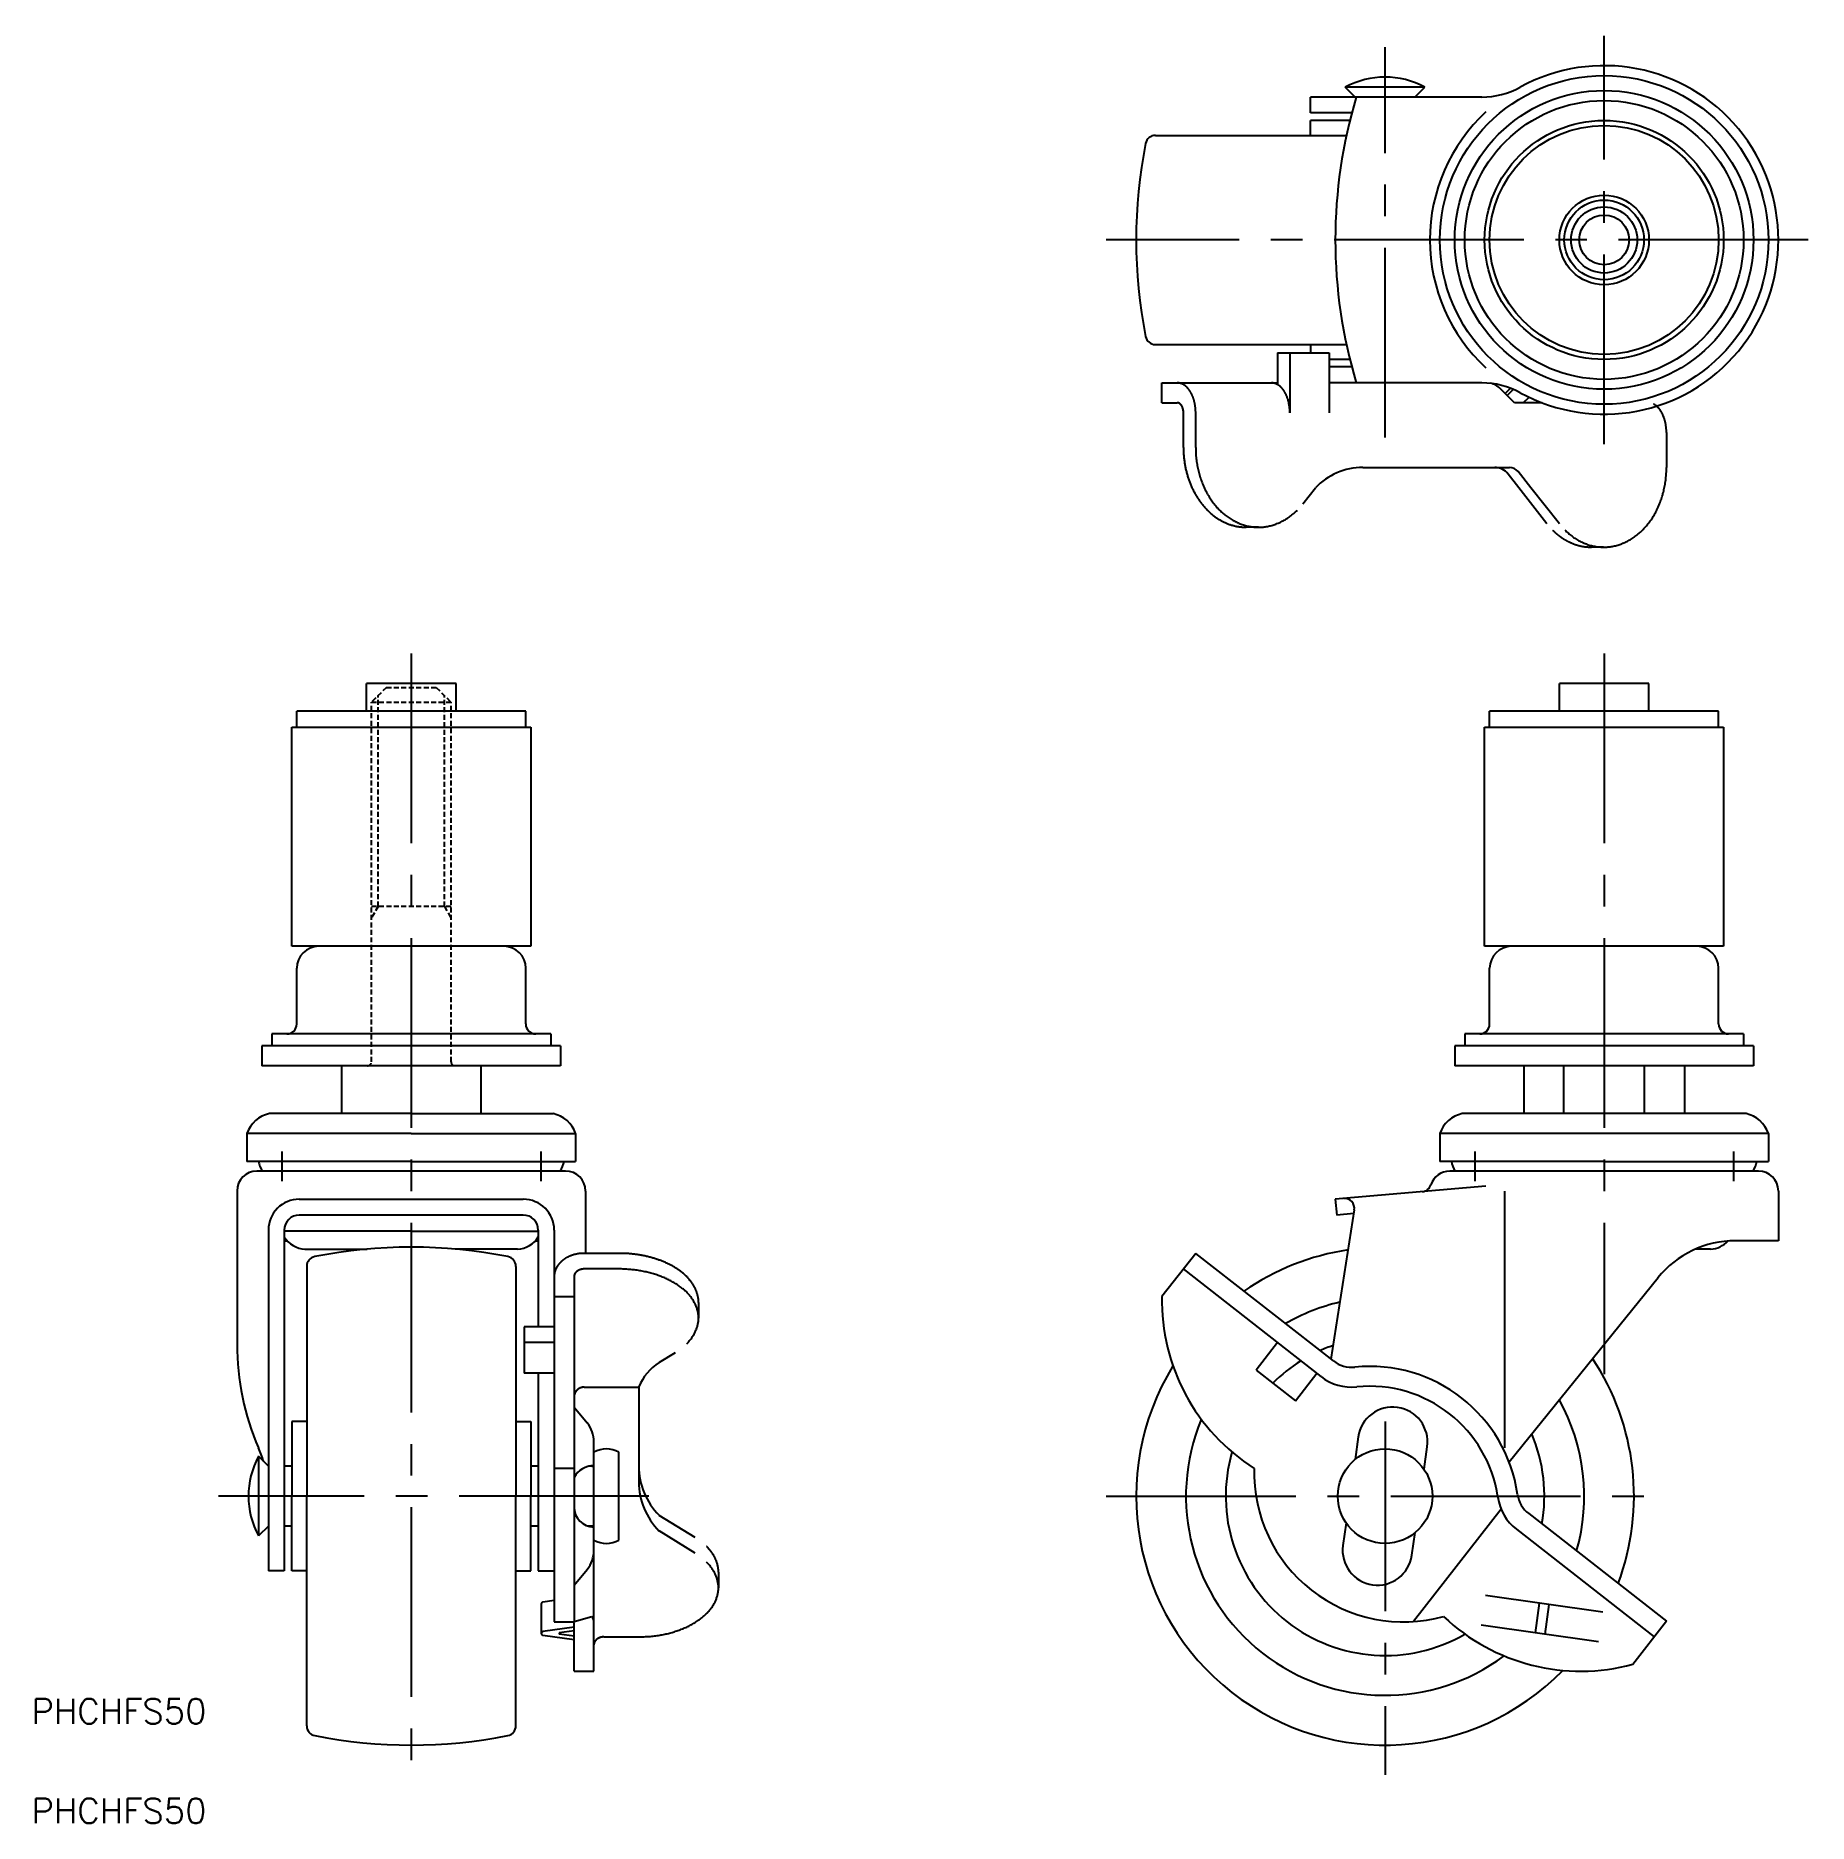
# Model space of a CAD drawing. Extents: x 720 to 898, y 279 to 458.
import ezdxf

# ---------------------------------------------------------------- set-up
doc = ezdxf.new("R2010")
doc.units = 0
doc.linetypes.add('CENTER2', pattern=[28.575, 19.05, -3.175, 3.175, -3.175])
doc.linetypes.add('DASHED', pattern=[0.75, 0.5, -0.25])
doc.layers.get('0').update_dxf_attribs({"linetype": 'CONTINUOUS'})
doc.layers.add('CENTER', color=1, linetype='CENTER2')
doc.styles.get("Standard").update_dxf_attribs({"font": 'txt.shx'})

msp = doc.modelspace()

# ---------------------------------------------------------------- texts
at = {"color": 7, "linetype": 'CONTINUOUS'}
for p in [(719.81, 288.7), (719.81, 278.7)]:
    msp.add_text('PHCHFS50', height=2.5, dxfattribs=at).set_placement(p)

# ---------------------------------------------------------------- linework, layer by layer
at = {"color": 7, "linetype": 'CONTINUOUS'}
for p, q in [((859.75, 453.04), (851.75, 453.04)), ((852.75, 452.04), (851.75, 453.04)), ((858.75, 452.04), (859.75, 453.04)), ((859.75, 453.04), (859.75, 453.04)), ((859.75, 453.04), (859.75, 453.04)), ((865.47, 452.04), (848.25, 452.04)), ((848.25, 450.44), (848.25, 452.04)), ((852.4, 450.44), (848.25, 450.44)), ((852.21, 449.69), (848.25, 449.69)), ((848.25, 448.19), (848.25, 449.69)), ((832.68, 448.19), (851.86, 448.19)), ((832.68, 427.19), (851.86, 427.19)), ((848.25, 427.19), (848.25, 426.34)), ((844.95, 426.34), (850.12, 426.34)), ((844.95, 426.34), (844.95, 423.17)), ((846.18, 426.34), (846.18, 420.34)), ((850.12, 426.34), (850.12, 420.34)), ((852.21, 425.69), (850.12, 425.69)), ((852.4, 424.94), (850.12, 424.94)), ((833.34, 423.34), (844.95, 423.34)), ((833.34, 421.34), (833.34, 423.34)), ((865.47, 423.34), (850.12, 423.34)), ((868.76, 421.34), (867.31, 422.77)), ((867.8, 422.28), (868.36, 422.81)), ((868.01, 422.08), (868.65, 422.69)), ((869.63, 421.34), (870.22, 421.9)), ((833.34, 421.34), (834.88, 421.34)), ((835.5, 416.84), (835.5, 420.34)), ((836.73, 416.84), (836.73, 420.34)), ((871.51, 421.34), (868.76, 421.34)), ((884.01, 418.34), (884.01, 414.84)), ((853.5, 414.84), (868.24, 414.84)), ((869.17, 412.79), (868.1, 414.18)), ((870.4, 412.79), (869.1, 414.43)), ((847.49, 411.19), (848.75, 412.79)), ((872.01, 409.19), (869.17, 412.79)), ((873.25, 409.19), (870.4, 412.79)), ((843.03, 408.84), (841.8, 408.84)), ((877.7, 406.84), (876.47, 406.84)), ((762.45, 393.16), (753.45, 393.16)), ((753.45, 390.36), (753.45, 393.16)), ((762.45, 390.36), (762.45, 393.16)), ((882.25, 393.16), (873.25, 393.16)), ((873.25, 390.36), (873.25, 393.16)), ((882.25, 390.36), (882.25, 393.16)), ((769.45, 390.36), (746.45, 390.36)), ((746.45, 388.76), (746.45, 390.36)), ((769.45, 388.76), (769.45, 390.36)), ((889.25, 390.36), (866.25, 390.36)), ((866.25, 388.76), (866.25, 390.36)), ((889.25, 388.76), (889.25, 390.36)), ((745.95, 366.76), (745.95, 388.76)), ((745.95, 388.76), (769.95, 388.76)), ((769.95, 388.76), (769.95, 366.76)), ((865.75, 366.76), (865.75, 388.76)), ((865.75, 388.76), (889.75, 388.76)), ((889.75, 388.76), (889.75, 366.76)), ((769.95, 366.76), (745.95, 366.76)), ((889.75, 366.76), (865.75, 366.76)), ((746.45, 358.96), (746.45, 364.56)), ((769.45, 358.96), (769.45, 364.56)), ((866.25, 358.96), (866.25, 364.56)), ((889.25, 358.96), (889.25, 364.56)), ((771.95, 357.96), (743.95, 357.96)), ((743.95, 357.96), (743.95, 356.76)), ((771.95, 357.96), (771.95, 356.76)), ((891.75, 357.96), (863.75, 357.96)), ((863.75, 357.96), (863.75, 356.76)), ((891.75, 357.96), (891.75, 356.76)), ((772.95, 356.76), (742.95, 356.76)), ((742.95, 356.76), (742.95, 354.76)), ((772.95, 356.76), (772.95, 354.76)), ((892.75, 356.76), (862.75, 356.76)), ((862.75, 356.76), (862.75, 354.76)), ((892.75, 356.76), (892.75, 354.76)), ((772.95, 354.76), (742.95, 354.76)), ((750.95, 354.76), (750.95, 349.96)), ((757.95, 354.76), (757.95, 349.96)), ((764.95, 354.76), (764.95, 349.96)), ((892.75, 354.76), (862.75, 354.76)), ((869.67, 354.76), (869.67, 349.96)), ((873.71, 349.96), (873.71, 354.76)), ((881.79, 349.96), (881.79, 354.76)), ((885.83, 354.76), (885.83, 349.96)), ((757.95, 349.96), (743.7, 349.96)), ((757.95, 349.96), (772.2, 349.96)), ((892, 349.96), (863.5, 349.96)), ((741.45, 347.96), (741.45, 345.16)), ((757.95, 347.96), (741.45, 347.96)), ((757.95, 347.96), (774.45, 347.96)), ((774.45, 347.96), (774.45, 345.16)), ((894.25, 347.96), (861.25, 347.96)), ((861.25, 347.96), (861.25, 345.16)), ((894.25, 347.96), (894.25, 345.16)), ((757.95, 345.16), (741.45, 345.16)), ((757.95, 345.16), (774.45, 345.16)), ((877.75, 345.16), (861.25, 345.16)), ((877.75, 345.16), (894.25, 345.16)), ((773.45, 344.19), (742.45, 344.19)), ((877.75, 344.19), (862.25, 344.19)), ((893.25, 344.19), (877.75, 344.19)), ((740.45, 342.19), (740.45, 326.8)), ((746.7, 341.36), (769.2, 341.36)), ((775.45, 342.19), (775.45, 335.93)), ((865.87, 342.69), (850.75, 341.36)), ((850.75, 341.36), (850.89, 339.77)), ((867.73, 342.19), (867.73, 316.4)), ((895.25, 342.19), (895.25, 337.19)), ((769.2, 339.77), (746.7, 339.77)), ((852.66, 340.29), (850.31, 325.32)), ((852.6, 339.92), (850.89, 339.77)), ((743.6, 338.26), (743.6, 304.05)), ((745.2, 338.27), (745.2, 304.05)), ((757.95, 338.16), (745.2, 338.16)), ((757.95, 338.16), (770.7, 338.16)), ((770.7, 338.27), (770.7, 328.55)), ((772.3, 338.26), (772.3, 298.92)), ((745.2, 337.19), (745.48, 337.19)), ((747.27, 336.36), (753.53, 336.36)), ((768.63, 336.36), (762.37, 336.36)), ((770.42, 337.19), (770.7, 337.19)), ((778.8, 335.93), (775.3, 335.93)), ((836.73, 335.93), (833.34, 331.6)), ((850.56, 325.13), (836.73, 335.93)), ((888.43, 336.36), (886.93, 336.36)), ((895.25, 337.19), (890.93, 337.19)), ((747.45, 334.62), (747.45, 311.55)), ((768.45, 334.62), (768.45, 311.55)), ((778.8, 334.36), (775.3, 334.36)), ((849.32, 323.55), (835.5, 334.36)), ((774.3, 333.57), (774.3, 298.92)), ((868.2, 315.01), (883.16, 333.49)), ((772.3, 331.6), (774.3, 331.6)), ((786.8, 331.01), (786.8, 329.43)), ((772.3, 328.55), (769.3, 328.55)), ((769.3, 328.55), (769.3, 323.89)), ((772.3, 326.97), (769.3, 326.97)), ((844.95, 326.97), (842.8, 324.21)), ((784.46, 325.95), (782.85, 324.96)), ((772.3, 323.89), (769.3, 323.89)), ((770.7, 323.89), (770.7, 304.05)), ((842.8, 324.21), (846.74, 321.13)), ((846.74, 321.13), (848.89, 323.89)), ((775.3, 322.49), (780.8, 322.49)), ((780.8, 322.52), (780.8, 312.99)), ((780.8, 322.52), (780.8, 312.99)), ((774.3, 320.5), (775.61, 318.91)), ((745.95, 319.05), (745.95, 311.55)), ((747.45, 319.05), (745.95, 319.05)), ((768.45, 319.05), (769.95, 319.05)), ((769.95, 319.05), (769.95, 311.55)), ((776.3, 293.97), (776.3, 317)), ((778.8, 307.14), (778.8, 315.97)), ((853.05, 317.49), (852.73, 315.22)), ((859.66, 314.25), (859.98, 316.51)), ((742.6, 315.55), (742.6, 307.55)), ((743.6, 314.55), (742.6, 315.55)), ((745.95, 314.55), (745.2, 314.55)), ((770.7, 314.55), (769.95, 314.55)), ((774.3, 314.33), (772.3, 314.33)), ((776.1, 314.55), (775.74, 314.55)), ((745.95, 304.05), (745.95, 311.55)), ((747.45, 288.48), (747.45, 311.55)), ((768.45, 288.48), (768.45, 311.55)), ((769.95, 304.05), (769.95, 311.55)), ((786.46, 307.4), (782.85, 309.62)), ((851.84, 308.86), (851.52, 306.6)), ((867.41, 310.24), (858.59, 298.95)), ((870.18, 309.8), (884.01, 298.99)), ((743.6, 308.55), (742.6, 307.55)), ((745.95, 308.55), (745.2, 308.55)), ((770.7, 308.55), (769.95, 308.55)), ((776.1, 308.55), (775.67, 308.55)), ((786.46, 305.83), (782.85, 308.05)), ((858.45, 305.62), (858.77, 307.89)), ((868.95, 308.22), (882.78, 297.42)), ((745.2, 304.05), (743.6, 304.05)), ((747.45, 304.05), (745.95, 304.05)), ((768.45, 304.05), (769.95, 304.05)), ((770.7, 304.05), (772.3, 304.05)), ((774.3, 302.61), (775.61, 304.2)), ((788.8, 303.92), (788.8, 302.34)), ((877.62, 299.9), (865.82, 301.56)), ((771, 300.73), (771, 297.76)), ((772.3, 301.08), (771.17, 300.92)), ((871.22, 300.8), (870.81, 297.83)), ((872.21, 300.66), (871.8, 297.69)), ((774.3, 298.39), (771.17, 297.95)), ((772.3, 298.92), (774.3, 298.92)), ((774.3, 298.03), (772.8, 297.83)), ((774.3, 298.84), (774.2, 298.92)), ((774.3, 298.95), (776.07, 299.47)), ((774.3, 293.97), (774.3, 298.84)), ((877.2, 296.93), (865.4, 298.58)), ((884.01, 298.99), (880.62, 294.66)), ((774.3, 297.12), (771.17, 297.56)), ((772.8, 297.83), (772.8, 297.69)), ((774.3, 297.48), (772.8, 297.69)), ((777.3, 297.42), (780.8, 297.42)), ((774.3, 293.97), (776.3, 293.97))]:
    msp.add_line(p, q, dxfattribs=at)
at = {"color": 3, "linetype": 'DASHED'}
for p, q in [((755.45, 392.76), (753.95, 391.26)), ((754.62, 370.76), (754.62, 391.93)), ((755.45, 392.76), (760.45, 392.76)), ((760.45, 392.76), (761.95, 391.26)), ((761.27, 370.76), (761.27, 391.93)), ((753.95, 355.16), (753.95, 391.26)), ((753.95, 391.26), (761.95, 391.26)), ((761.95, 355.16), (761.95, 391.26)), ((754.62, 370.76), (753.95, 369.59)), ((761.95, 370.76), (753.95, 370.76)), ((761.27, 370.76), (761.95, 369.59))]:
    msp.add_line(p, q, dxfattribs=at)
at = {"color": 7, "linetype": 'CONTINUOUS'}
for points in [[(836.73, 420.34, 0), (836.73, 420.38, 0), (836.73, 420.42, 0), (836.73, 420.45, 0), (836.72, 420.49, 0), (836.72, 420.53, 0), (836.72, 420.56, 0), (836.72, 420.6, 0), (836.72, 420.64, 0), (836.72, 420.67, 0), (836.71, 420.71, 0), (836.71, 420.75, 0), (836.71, 420.78, 0), (836.7, 420.82, 0), (836.7, 420.86, 0), (836.7, 420.89, 0), (836.69, 420.93, 0), (836.69, 420.96, 0), (836.68, 421, 0), (836.68, 421.04, 0), (836.67, 421.07, 0), (836.67, 421.11, 0), (836.66, 421.14, 0), (836.65, 421.18, 0), (836.65, 421.21, 0), (836.64, 421.25, 0), (836.63, 421.28, 0), (836.63, 421.32, 0), (836.62, 421.35, 0), (836.61, 421.39, 0), (836.6, 421.42, 0), (836.59, 421.46, 0), (836.59, 421.49, 0), (836.58, 421.52, 0), (836.57, 421.56, 0), (836.56, 421.59, 0), (836.55, 421.63, 0), (836.54, 421.66, 0), (836.53, 421.69, 0), (836.52, 421.72, 0), (836.51, 421.76, 0), (836.5, 421.79, 0), (836.49, 421.82, 0), (836.48, 421.85, 0), (836.46, 421.89, 0), (836.45, 421.92, 0), (836.44, 421.95, 0), (836.43, 421.98, 0), (836.41, 422.01, 0), (836.4, 422.04, 0), (836.39, 422.07, 0), (836.38, 422.1, 0), (836.36, 422.13, 0), (836.35, 422.16, 0), (836.34, 422.19, 0), (836.32, 422.22, 0), (836.31, 422.25, 0), (836.29, 422.27, 0), (836.28, 422.3, 0), (836.26, 422.33, 0), (836.25, 422.36, 0), (836.23, 422.38, 0), (836.22, 422.41, 0), (836.2, 422.44, 0), (836.19, 422.46, 0), (836.17, 422.49, 0), (836.15, 422.52, 0), (836.14, 422.54, 0), (836.12, 422.57, 0), (836.1, 422.59, 0), (836.09, 422.62, 0), (836.07, 422.64, 0), (836.05, 422.66, 0), (836.03, 422.68, 0), (836.02, 422.71, 0), (836, 422.73, 0), (835.98, 422.75, 0), (835.96, 422.77, 0), (835.94, 422.8, 0), (835.92, 422.82, 0), (835.91, 422.84, 0), (835.89, 422.86, 0), (835.87, 422.88, 0), (835.85, 422.9, 0), (835.83, 422.92, 0), (835.81, 422.94, 0), (835.79, 422.95, 0), (835.77, 422.97, 0), (835.75, 422.99, 0), (835.73, 423.01, 0), (835.71, 423.02, 0), (835.69, 423.04, 0), (835.67, 423.06, 0), (835.65, 423.07, 0), (835.63, 423.09, 0), (835.61, 423.1, 0), (835.59, 423.12, 0), (835.57, 423.13, 0), (835.54, 423.14, 0), (835.52, 423.15, 0), (835.5, 423.17, 0), (835.48, 423.18, 0), (835.46, 423.19, 0), (835.44, 423.2, 0), (835.42, 423.21, 0), (835.39, 423.22, 0), (835.37, 423.24, 0), (835.35, 423.24, 0), (835.33, 423.25, 0), (835.31, 423.26, 0), (835.28, 423.27, 0), (835.26, 423.28, 0), (835.24, 423.29, 0), (835.22, 423.29, 0), (835.2, 423.3, 0), (835.17, 423.31, 0), (835.15, 423.31, 0), (835.13, 423.32, 0), (835.11, 423.32, 0), (835.08, 423.32, 0), (835.06, 423.33, 0), (835.04, 423.33, 0), (835.01, 423.33, 0), (834.99, 423.34, 0), (834.97, 423.34, 0), (834.95, 423.34, 0), (834.92, 423.34, 0), (834.9, 423.34, 0), (834.88, 423.34, 0)], [(846.18, 420.34, 0), (846.18, 420.38, 0), (846.18, 420.42, 0), (846.18, 420.45, 0), (846.18, 420.49, 0), (846.18, 420.53, 0), (846.18, 420.56, 0), (846.18, 420.6, 0), (846.17, 420.64, 0), (846.17, 420.67, 0), (846.17, 420.71, 0), (846.17, 420.75, 0), (846.16, 420.78, 0), (846.16, 420.82, 0), (846.15, 420.86, 0), (846.15, 420.89, 0), (846.15, 420.93, 0), (846.14, 420.96, 0), (846.14, 421, 0), (846.13, 421.04, 0), (846.13, 421.07, 0), (846.12, 421.11, 0), (846.12, 421.14, 0), (846.11, 421.18, 0), (846.1, 421.21, 0), (846.1, 421.25, 0), (846.09, 421.28, 0), (846.08, 421.32, 0), (846.08, 421.35, 0), (846.07, 421.39, 0), (846.06, 421.42, 0), (846.05, 421.46, 0), (846.04, 421.49, 0), (846.03, 421.52, 0), (846.02, 421.56, 0), (846.01, 421.59, 0), (846, 421.63, 0), (846, 421.66, 0), (845.98, 421.69, 0), (845.97, 421.72, 0), (845.96, 421.76, 0), (845.95, 421.79, 0), (845.94, 421.82, 0), (845.93, 421.85, 0), (845.92, 421.89, 0), (845.91, 421.92, 0), (845.9, 421.95, 0), (845.88, 421.98, 0), (845.87, 422.01, 0), (845.86, 422.04, 0), (845.85, 422.07, 0), (845.83, 422.1, 0), (845.82, 422.13, 0), (845.81, 422.16, 0), (845.79, 422.19, 0), (845.78, 422.22, 0), (845.76, 422.25, 0), (845.75, 422.27, 0), (845.73, 422.3, 0), (845.72, 422.33, 0), (845.7, 422.36, 0), (845.69, 422.38, 0), (845.67, 422.41, 0), (845.66, 422.44, 0), (845.64, 422.46, 0), (845.63, 422.49, 0), (845.61, 422.52, 0), (845.59, 422.54, 0), (845.58, 422.57, 0), (845.56, 422.59, 0), (845.54, 422.62, 0), (845.52, 422.64, 0), (845.51, 422.66, 0), (845.49, 422.68, 0), (845.47, 422.71, 0), (845.45, 422.73, 0), (845.44, 422.75, 0), (845.42, 422.77, 0), (845.4, 422.8, 0), (845.38, 422.82, 0), (845.36, 422.84, 0), (845.34, 422.86, 0), (845.32, 422.88, 0), (845.3, 422.9, 0), (845.28, 422.92, 0), (845.27, 422.94, 0), (845.25, 422.95, 0), (845.23, 422.97, 0), (845.21, 422.99, 0), (845.19, 423.01, 0), (845.17, 423.02, 0), (845.15, 423.04, 0), (845.12, 423.06, 0), (845.11, 423.07, 0), (845.08, 423.09, 0), (845.06, 423.1, 0), (845.04, 423.12, 0), (845.02, 423.13, 0), (845, 423.14, 0), (844.98, 423.15, 0), (844.96, 423.17, 0), (844.94, 423.18, 0), (844.91, 423.19, 0), (844.89, 423.2, 0), (844.87, 423.21, 0), (844.85, 423.22, 0), (844.83, 423.24, 0), (844.81, 423.24, 0), (844.78, 423.25, 0), (844.76, 423.26, 0), (844.74, 423.27, 0), (844.72, 423.28, 0), (844.7, 423.29, 0), (844.67, 423.29, 0), (844.65, 423.3, 0), (844.63, 423.31, 0), (844.61, 423.31, 0), (844.58, 423.32, 0), (844.56, 423.32, 0), (844.54, 423.32, 0), (844.52, 423.33, 0), (844.49, 423.33, 0), (844.47, 423.33, 0), (844.45, 423.34, 0), (844.43, 423.34, 0), (844.4, 423.34, 0), (844.38, 423.34, 0), (844.36, 423.34, 0), (844.34, 423.34, 0)], [(835.5, 420.34, 0), (835.5, 420.35, 0), (835.5, 420.37, 0), (835.5, 420.38, 0), (835.49, 420.39, 0), (835.49, 420.4, 0), (835.49, 420.42, 0), (835.49, 420.43, 0), (835.49, 420.44, 0), (835.49, 420.45, 0), (835.49, 420.47, 0), (835.49, 420.48, 0), (835.49, 420.49, 0), (835.49, 420.5, 0), (835.49, 420.51, 0), (835.49, 420.53, 0), (835.48, 420.54, 0), (835.48, 420.55, 0), (835.48, 420.56, 0), (835.48, 420.57, 0), (835.48, 420.59, 0), (835.48, 420.6, 0), (835.47, 420.61, 0), (835.47, 420.62, 0), (835.47, 420.63, 0), (835.47, 420.64, 0), (835.46, 420.66, 0), (835.46, 420.67, 0), (835.46, 420.68, 0), (835.46, 420.69, 0), (835.45, 420.7, 0), (835.45, 420.71, 0), (835.45, 420.73, 0), (835.44, 420.74, 0), (835.44, 420.75, 0), (835.44, 420.76, 0), (835.44, 420.77, 0), (835.43, 420.78, 0), (835.43, 420.79, 0), (835.43, 420.8, 0), (835.42, 420.81, 0), (835.42, 420.82, 0), (835.41, 420.84, 0), (835.41, 420.85, 0), (835.41, 420.86, 0), (835.4, 420.87, 0), (835.4, 420.88, 0), (835.4, 420.89, 0), (835.39, 420.9, 0), (835.39, 420.91, 0), (835.38, 420.92, 0), (835.38, 420.93, 0), (835.37, 420.94, 0), (835.37, 420.95, 0), (835.37, 420.96, 0), (835.36, 420.97, 0), (835.36, 420.98, 0), (835.35, 420.99, 0), (835.35, 421, 0), (835.34, 421.01, 0), (835.34, 421.01, 0), (835.33, 421.02, 0), (835.33, 421.03, 0), (835.32, 421.04, 0), (835.32, 421.05, 0), (835.31, 421.06, 0), (835.3, 421.07, 0), (835.3, 421.08, 0), (835.29, 421.08, 0), (835.29, 421.09, 0), (835.28, 421.1, 0), (835.28, 421.11, 0), (835.27, 421.12, 0), (835.26, 421.12, 0), (835.26, 421.13, 0), (835.25, 421.14, 0), (835.25, 421.15, 0), (835.24, 421.15, 0), (835.23, 421.16, 0), (835.23, 421.17, 0), (835.22, 421.18, 0), (835.21, 421.18, 0), (835.21, 421.19, 0), (835.2, 421.19, 0), (835.2, 421.2, 0), (835.19, 421.21, 0), (835.18, 421.21, 0), (835.18, 421.22, 0), (835.17, 421.23, 0), (835.16, 421.23, 0), (835.16, 421.24, 0), (835.15, 421.24, 0), (835.14, 421.25, 0), (835.14, 421.25, 0), (835.13, 421.26, 0), (835.12, 421.26, 0), (835.12, 421.27, 0), (835.11, 421.27, 0), (835.1, 421.28, 0), (835.09, 421.28, 0), (835.09, 421.29, 0), (835.08, 421.29, 0), (835.07, 421.29, 0), (835.06, 421.3, 0), (835.06, 421.3, 0), (835.05, 421.3, 0), (835.04, 421.31, 0), (835.04, 421.31, 0), (835.03, 421.31, 0), (835.02, 421.32, 0), (835.01, 421.32, 0), (835.01, 421.32, 0), (835, 421.32, 0), (834.99, 421.33, 0), (834.98, 421.33, 0), (834.98, 421.33, 0), (834.97, 421.33, 0), (834.96, 421.33, 0), (834.96, 421.34, 0), (834.95, 421.34, 0), (834.94, 421.34, 0), (834.93, 421.34, 0), (834.92, 421.34, 0), (834.92, 421.34, 0), (834.91, 421.34, 0), (834.9, 421.34, 0), (834.89, 421.34, 0), (834.89, 421.34, 0), (834.88, 421.34, 0)], [(884.01, 418.34, 0), (884.01, 418.37, 0), (884.01, 418.4, 0), (884.01, 418.43, 0), (884.01, 418.46, 0), (884, 418.49, 0), (884, 418.52, 0), (884, 418.55, 0), (884, 418.58, 0), (884, 418.61, 0), (884, 418.64, 0), (884, 418.67, 0), (883.99, 418.7, 0), (883.99, 418.73, 0), (883.99, 418.75, 0), (883.99, 418.79, 0), (883.98, 418.81, 0), (883.98, 418.84, 0), (883.98, 418.87, 0), (883.98, 418.9, 0), (883.97, 418.93, 0), (883.97, 418.96, 0), (883.96, 418.99, 0), (883.96, 419.02, 0), (883.96, 419.05, 0), (883.95, 419.07, 0), (883.95, 419.1, 0), (883.94, 419.13, 0), (883.94, 419.16, 0), (883.93, 419.19, 0), (883.93, 419.22, 0), (883.92, 419.25, 0), (883.92, 419.27, 0), (883.91, 419.3, 0), (883.9, 419.33, 0), (883.9, 419.36, 0), (883.89, 419.38, 0), (883.89, 419.41, 0), (883.88, 419.44, 0), (883.87, 419.47, 0), (883.87, 419.5, 0), (883.86, 419.52, 0), (883.85, 419.55, 0), (883.84, 419.58, 0), (883.84, 419.6, 0), (883.83, 419.63, 0), (883.82, 419.66, 0), (883.81, 419.68, 0), (883.8, 419.71, 0), (883.8, 419.74, 0), (883.79, 419.76, 0), (883.78, 419.79, 0), (883.77, 419.81, 0), (883.76, 419.84, 0), (883.75, 419.86, 0), (883.74, 419.89, 0), (883.73, 419.92, 0), (883.72, 419.94, 0), (883.71, 419.96, 0), (883.7, 419.99, 0), (883.69, 420.01, 0), (883.68, 420.04, 0), (883.67, 420.06, 0), (883.66, 420.09, 0), (883.65, 420.11, 0), (883.64, 420.13, 0), (883.63, 420.16, 0), (883.62, 420.18, 0), (883.61, 420.2, 0), (883.6, 420.23, 0), (883.59, 420.25, 0), (883.57, 420.27, 0), (883.56, 420.3, 0), (883.55, 420.32, 0), (883.54, 420.34, 0), (883.53, 420.36, 0), (883.51, 420.38, 0), (883.5, 420.41, 0), (883.49, 420.43, 0), (883.48, 420.45, 0), (883.46, 420.47, 0), (883.45, 420.49, 0), (883.44, 420.51, 0), (883.42, 420.53, 0), (883.41, 420.55, 0), (883.4, 420.57, 0), (883.38, 420.59, 0), (883.37, 420.61, 0), (883.36, 420.63, 0), (883.34, 420.65, 0), (883.33, 420.67, 0), (883.31, 420.69, 0), (883.3, 420.7, 0), (883.28, 420.72, 0), (883.27, 420.74, 0), (883.26, 420.76, 0), (883.24, 420.77, 0), (883.23, 420.79, 0), (883.21, 420.81, 0), (883.2, 420.83, 0), (883.18, 420.84, 0), (883.17, 420.86, 0), (883.15, 420.88, 0), (883.14, 420.89, 0), (883.12, 420.91, 0), (883.11, 420.92, 0), (883.09, 420.94, 0), (883.07, 420.95, 0), (883.06, 420.96, 0), (883.04, 420.98, 0), (883.03, 420.99, 0), (883.01, 421.01, 0), (882.99, 421.02, 0), (882.98, 421.03, 0), (882.96, 421.05, 0), (882.94, 421.06, 0), (882.93, 421.07, 0), (882.91, 421.08, 0), (882.89, 421.1, 0), (882.88, 421.11, 0), (882.86, 421.12, 0), (882.84, 421.13, 0), (882.83, 421.14, 0), (882.81, 421.15, 0), (882.79, 421.16, 0), (882.78, 421.17, 0), (882.76, 421.18, 0), (882.74, 421.19, 0), (882.72, 421.2, 0)], [(835.5, 416.84, 0), (835.5, 416.75, 0), (835.5, 416.65, 0), (835.5, 416.55, 0), (835.5, 416.45, 0), (835.51, 416.35, 0), (835.51, 416.25, 0), (835.52, 416.16, 0), (835.53, 416.06, 0), (835.53, 415.96, 0), (835.54, 415.86, 0), (835.55, 415.77, 0), (835.56, 415.67, 0), (835.58, 415.57, 0), (835.59, 415.48, 0), (835.6, 415.38, 0), (835.62, 415.28, 0), (835.63, 415.19, 0), (835.65, 415.09, 0), (835.67, 415, 0), (835.68, 414.9, 0), (835.7, 414.8, 0), (835.72, 414.71, 0), (835.75, 414.62, 0), (835.77, 414.52, 0), (835.79, 414.43, 0), (835.81, 414.33, 0), (835.84, 414.24, 0), (835.86, 414.15, 0), (835.89, 414.06, 0), (835.92, 413.96, 0), (835.95, 413.87, 0), (835.98, 413.78, 0), (836, 413.69, 0), (836.04, 413.6, 0), (836.07, 413.51, 0), (836.1, 413.42, 0), (836.13, 413.33, 0), (836.17, 413.25, 0), (836.2, 413.16, 0), (836.24, 413.07, 0), (836.28, 412.99, 0), (836.31, 412.9, 0), (836.35, 412.81, 0), (836.39, 412.73, 0), (836.43, 412.65, 0), (836.47, 412.56, 0), (836.51, 412.48, 0), (836.56, 412.4, 0), (836.6, 412.32, 0), (836.64, 412.24, 0), (836.69, 412.16, 0), (836.74, 412.08, 0), (836.78, 412, 0), (836.83, 411.92, 0), (836.88, 411.84, 0), (836.93, 411.77, 0), (836.98, 411.69, 0), (837.03, 411.62, 0), (837.08, 411.54, 0), (837.13, 411.47, 0), (837.18, 411.4, 0), (837.23, 411.33, 0), (837.29, 411.26, 0), (837.34, 411.19, 0), (837.4, 411.12, 0), (837.45, 411.05, 0), (837.51, 410.98, 0), (837.57, 410.92, 0), (837.62, 410.85, 0), (837.68, 410.79, 0), (837.74, 410.72, 0), (837.8, 410.66, 0), (837.86, 410.6, 0), (837.92, 410.54, 0), (837.98, 410.48, 0), (838.04, 410.42, 0), (838.11, 410.36, 0), (838.17, 410.3, 0), (838.23, 410.25, 0), (838.3, 410.19, 0), (838.36, 410.14, 0), (838.43, 410.08, 0), (838.49, 410.03, 0), (838.56, 409.98, 0), (838.62, 409.93, 0), (838.69, 409.88, 0), (838.76, 409.83, 0), (838.83, 409.79, 0), (838.9, 409.74, 0), (838.96, 409.7, 0), (839.03, 409.65, 0), (839.1, 409.61, 0), (839.17, 409.57, 0), (839.25, 409.53, 0), (839.32, 409.49, 0), (839.39, 409.45, 0), (839.46, 409.41, 0), (839.53, 409.38, 0), (839.6, 409.34, 0), (839.68, 409.31, 0), (839.75, 409.28, 0), (839.82, 409.25, 0), (839.89, 409.22, 0), (839.97, 409.19, 0), (840.04, 409.16, 0), (840.12, 409.13, 0), (840.19, 409.11, 0), (840.27, 409.08, 0), (840.34, 409.06, 0), (840.42, 409.04, 0), (840.49, 409.02, 0), (840.57, 409, 0), (840.64, 408.98, 0), (840.72, 408.96, 0), (840.8, 408.94, 0), (840.87, 408.93, 0), (840.95, 408.92, 0), (841.03, 408.9, 0), (841.1, 408.89, 0), (841.18, 408.88, 0), (841.26, 408.87, 0), (841.34, 408.87, 0), (841.41, 408.86, 0), (841.49, 408.85, 0), (841.57, 408.85, 0), (841.64, 408.85, 0), (841.72, 408.84, 0), (841.8, 408.84, 0)], [(836.73, 416.84, 0), (836.73, 416.7, 0), (836.73, 416.56, 0), (836.74, 416.42, 0), (836.74, 416.28, 0), (836.75, 416.14, 0), (836.76, 416, 0), (836.77, 415.87, 0), (836.79, 415.73, 0), (836.8, 415.59, 0), (836.82, 415.45, 0), (836.84, 415.31, 0), (836.87, 415.18, 0), (836.89, 415.04, 0), (836.91, 414.9, 0), (836.94, 414.77, 0), (836.97, 414.63, 0), (837, 414.5, 0), (837.04, 414.37, 0), (837.07, 414.23, 0), (837.11, 414.1, 0), (837.15, 413.97, 0), (837.19, 413.84, 0), (837.23, 413.71, 0), (837.27, 413.58, 0), (837.32, 413.46, 0), (837.37, 413.33, 0), (837.42, 413.2, 0), (837.47, 413.08, 0), (837.52, 412.96, 0), (837.57, 412.84, 0), (837.63, 412.72, 0), (837.69, 412.6, 0), (837.75, 412.48, 0), (837.81, 412.36, 0), (837.87, 412.25, 0), (837.93, 412.13, 0), (838, 412.02, 0), (838.07, 411.91, 0), (838.14, 411.8, 0), (838.21, 411.69, 0), (838.28, 411.59, 0), (838.35, 411.48, 0), (838.43, 411.38, 0), (838.5, 411.28, 0), (838.58, 411.18, 0), (838.66, 411.08, 0), (838.74, 410.98, 0), (838.82, 410.89, 0), (838.9, 410.8, 0), (838.99, 410.71, 0), (839.07, 410.62, 0), (839.16, 410.53, 0), (839.25, 410.45, 0), (839.33, 410.36, 0), (839.42, 410.28, 0), (839.51, 410.2, 0), (839.61, 410.13, 0), (839.7, 410.05, 0), (839.79, 409.98, 0), (839.89, 409.91, 0), (839.99, 409.84, 0), (840.08, 409.77, 0), (840.18, 409.71, 0), (840.28, 409.65, 0), (840.38, 409.59, 0), (840.48, 409.53, 0), (840.58, 409.47, 0), (840.68, 409.42, 0), (840.78, 409.37, 0), (840.89, 409.32, 0), (840.99, 409.27, 0), (841.1, 409.23, 0), (841.2, 409.19, 0), (841.31, 409.15, 0), (841.41, 409.11, 0), (841.52, 409.08, 0), (841.63, 409.04, 0), (841.74, 409.01, 0), (841.84, 408.99, 0), (841.95, 408.96, 0), (842.06, 408.94, 0), (842.17, 408.92, 0), (842.28, 408.9, 0), (842.39, 408.88, 0), (842.5, 408.87, 0), (842.61, 408.86, 0), (842.72, 408.85, 0), (842.83, 408.85, 0), (842.94, 408.84, 0), (843.05, 408.84, 0), (843.16, 408.84, 0), (843.27, 408.85, 0), (843.38, 408.86, 0), (843.49, 408.86, 0), (843.6, 408.88, 0), (843.71, 408.89, 0), (843.82, 408.91, 0), (843.93, 408.92, 0), (844.04, 408.95, 0), (844.15, 408.97, 0), (844.25, 408.99, 0), (844.36, 409.02, 0), (844.47, 409.05, 0), (844.58, 409.09, 0), (844.68, 409.12, 0), (844.79, 409.16, 0), (844.89, 409.2, 0), (845, 409.24, 0), (845.1, 409.29, 0), (845.21, 409.33, 0), (845.31, 409.38, 0), (845.41, 409.44, 0), (845.51, 409.49, 0), (845.62, 409.55, 0), (845.72, 409.6, 0), (845.82, 409.67, 0), (845.91, 409.73, 0), (846.01, 409.79, 0), (846.11, 409.86, 0), (846.2, 409.93, 0), (846.3, 410, 0), (846.39, 410.08, 0), (846.49, 410.15, 0), (846.58, 410.23, 0), (846.67, 410.31, 0), (846.76, 410.39, 0), (846.85, 410.47, 0), (846.93, 410.56, 0)], [(873.8, 408.56, 0), (873.89, 408.47, 0), (873.98, 408.39, 0), (874.07, 408.31, 0), (874.16, 408.23, 0), (874.25, 408.15, 0), (874.34, 408.08, 0), (874.43, 408, 0), (874.53, 407.93, 0), (874.63, 407.86, 0), (874.72, 407.79, 0), (874.82, 407.73, 0), (874.92, 407.67, 0), (875.02, 407.61, 0), (875.12, 407.55, 0), (875.22, 407.49, 0), (875.32, 407.44, 0), (875.42, 407.38, 0), (875.53, 407.33, 0), (875.63, 407.29, 0), (875.73, 407.24, 0), (875.84, 407.2, 0), (875.95, 407.16, 0), (876.05, 407.12, 0), (876.16, 407.09, 0), (876.26, 407.05, 0), (876.37, 407.02, 0), (876.48, 407, 0), (876.59, 406.97, 0), (876.7, 406.95, 0), (876.81, 406.93, 0), (876.91, 406.91, 0), (877.02, 406.89, 0), (877.13, 406.88, 0), (877.24, 406.86, 0), (877.35, 406.86, 0), (877.46, 406.85, 0), (877.57, 406.85, 0), (877.68, 406.84, 0), (877.79, 406.84, 0), (877.9, 406.85, 0), (878.01, 406.85, 0), (878.12, 406.86, 0), (878.24, 406.87, 0), (878.35, 406.88, 0), (878.45, 406.9, 0), (878.56, 406.92, 0), (878.67, 406.94, 0), (878.78, 406.96, 0), (878.89, 406.99, 0), (879, 407.01, 0), (879.11, 407.04, 0), (879.21, 407.08, 0), (879.32, 407.11, 0), (879.43, 407.15, 0), (879.53, 407.19, 0), (879.64, 407.23, 0), (879.74, 407.27, 0), (879.85, 407.32, 0), (879.95, 407.37, 0), (880.05, 407.42, 0), (880.15, 407.47, 0), (880.25, 407.53, 0), (880.35, 407.59, 0), (880.46, 407.65, 0), (880.55, 407.71, 0), (880.65, 407.77, 0), (880.75, 407.84, 0), (880.84, 407.91, 0), (880.94, 407.98, 0), (881.03, 408.05, 0), (881.13, 408.13, 0), (881.22, 408.2, 0), (881.31, 408.28, 0), (881.4, 408.36, 0), (881.49, 408.45, 0), (881.58, 408.53, 0), (881.66, 408.62, 0), (881.75, 408.71, 0), (881.83, 408.8, 0), (881.91, 408.89, 0), (882, 408.98, 0), (882.08, 409.08, 0), (882.15, 409.18, 0), (882.23, 409.28, 0), (882.31, 409.38, 0), (882.38, 409.48, 0), (882.46, 409.59, 0), (882.53, 409.69, 0), (882.6, 409.8, 0), (882.67, 409.91, 0), (882.73, 410.02, 0), (882.8, 410.13, 0), (882.86, 410.25, 0), (882.93, 410.36, 0), (882.99, 410.48, 0), (883.05, 410.6, 0), (883.1, 410.72, 0), (883.16, 410.84, 0), (883.21, 410.96, 0), (883.27, 411.08, 0), (883.32, 411.2, 0), (883.37, 411.33, 0), (883.41, 411.46, 0), (883.46, 411.58, 0), (883.5, 411.71, 0), (883.55, 411.84, 0), (883.59, 411.97, 0), (883.63, 412.1, 0), (883.66, 412.23, 0), (883.7, 412.37, 0), (883.73, 412.5, 0), (883.76, 412.63, 0), (883.79, 412.77, 0), (883.82, 412.9, 0), (883.84, 413.04, 0), (883.87, 413.18, 0), (883.89, 413.31, 0), (883.91, 413.45, 0), (883.93, 413.59, 0), (883.95, 413.73, 0), (883.96, 413.87, 0), (883.97, 414, 0), (883.98, 414.14, 0), (883.99, 414.28, 0), (884, 414.42, 0), (884, 414.56, 0), (884.01, 414.7, 0), (884.01, 414.84, 0)], [(872.57, 408.56, 0), (872.6, 408.53, 0), (872.62, 408.51, 0), (872.65, 408.48, 0), (872.67, 408.46, 0), (872.7, 408.43, 0), (872.73, 408.41, 0), (872.75, 408.38, 0), (872.78, 408.36, 0), (872.81, 408.33, 0), (872.83, 408.31, 0), (872.86, 408.29, 0), (872.89, 408.26, 0), (872.91, 408.24, 0), (872.94, 408.21, 0), (872.97, 408.19, 0), (873, 408.17, 0), (873.02, 408.15, 0), (873.05, 408.12, 0), (873.08, 408.1, 0), (873.11, 408.08, 0), (873.13, 408.06, 0), (873.16, 408.03, 0), (873.19, 408.01, 0), (873.22, 407.99, 0), (873.25, 407.97, 0), (873.27, 407.95, 0), (873.3, 407.93, 0), (873.33, 407.91, 0), (873.36, 407.89, 0), (873.39, 407.87, 0), (873.42, 407.85, 0), (873.45, 407.82, 0), (873.48, 407.81, 0), (873.5, 407.79, 0), (873.53, 407.76, 0), (873.56, 407.75, 0), (873.59, 407.73, 0), (873.62, 407.71, 0), (873.65, 407.69, 0), (873.68, 407.67, 0), (873.71, 407.65, 0), (873.74, 407.63, 0), (873.77, 407.62, 0), (873.8, 407.6, 0), (873.83, 407.58, 0), (873.86, 407.56, 0), (873.89, 407.55, 0), (873.92, 407.53, 0), (873.95, 407.51, 0), (873.98, 407.5, 0), (874.01, 407.48, 0), (874.04, 407.46, 0), (874.07, 407.45, 0), (874.1, 407.43, 0), (874.13, 407.42, 0), (874.16, 407.4, 0), (874.19, 407.38, 0), (874.22, 407.37, 0), (874.25, 407.36, 0), (874.28, 407.34, 0), (874.31, 407.33, 0), (874.35, 407.31, 0), (874.38, 407.3, 0), (874.41, 407.28, 0), (874.44, 407.27, 0), (874.47, 407.26, 0), (874.5, 407.24, 0), (874.53, 407.23, 0), (874.56, 407.22, 0), (874.59, 407.21, 0), (874.63, 407.19, 0), (874.66, 407.18, 0), (874.69, 407.17, 0), (874.72, 407.16, 0), (874.75, 407.15, 0), (874.78, 407.13, 0), (874.82, 407.12, 0), (874.85, 407.11, 0), (874.88, 407.1, 0), (874.91, 407.09, 0), (874.94, 407.08, 0), (874.97, 407.07, 0), (875.01, 407.06, 0), (875.04, 407.05, 0), (875.07, 407.04, 0), (875.1, 407.03, 0), (875.13, 407.02, 0), (875.17, 407.02, 0), (875.2, 407.01, 0), (875.23, 407, 0), (875.26, 406.99, 0), (875.29, 406.98, 0), (875.33, 406.98, 0), (875.36, 406.97, 0), (875.39, 406.96, 0), (875.42, 406.95, 0), (875.46, 406.95, 0), (875.49, 406.94, 0), (875.52, 406.93, 0), (875.55, 406.93, 0), (875.59, 406.92, 0), (875.62, 406.92, 0), (875.65, 406.91, 0), (875.68, 406.91, 0), (875.72, 406.9, 0), (875.75, 406.9, 0), (875.78, 406.89, 0), (875.82, 406.89, 0), (875.85, 406.88, 0), (875.88, 406.88, 0), (875.91, 406.87, 0), (875.95, 406.87, 0), (875.98, 406.87, 0), (876.01, 406.86, 0), (876.04, 406.86, 0), (876.08, 406.86, 0), (876.11, 406.86, 0), (876.14, 406.85, 0), (876.18, 406.85, 0), (876.21, 406.85, 0), (876.24, 406.85, 0), (876.27, 406.85, 0), (876.31, 406.85, 0), (876.34, 406.85, 0), (876.37, 406.84, 0), (876.41, 406.84, 0), (876.44, 406.84, 0), (876.47, 406.84, 0)], [(775.3, 335.93, 0), (775.26, 335.93, 0), (775.23, 335.93, 0), (775.19, 335.93, 0), (775.15, 335.93, 0), (775.11, 335.93, 0), (775.08, 335.93, 0), (775.04, 335.93, 0), (775, 335.92, 0), (774.97, 335.92, 0), (774.93, 335.92, 0), (774.89, 335.91, 0), (774.86, 335.91, 0), (774.82, 335.9, 0), (774.79, 335.9, 0), (774.75, 335.89, 0), (774.71, 335.89, 0), (774.68, 335.88, 0), (774.64, 335.88, 0), (774.61, 335.87, 0), (774.57, 335.86, 0), (774.53, 335.86, 0), (774.5, 335.85, 0), (774.46, 335.84, 0), (774.43, 335.83, 0), (774.39, 335.82, 0), (774.36, 335.81, 0), (774.32, 335.81, 0), (774.29, 335.8, 0), (774.25, 335.79, 0), (774.22, 335.78, 0), (774.18, 335.76, 0), (774.15, 335.75, 0), (774.12, 335.74, 0), (774.08, 335.73, 0), (774.05, 335.72, 0), (774.02, 335.71, 0), (773.98, 335.69, 0), (773.95, 335.68, 0), (773.92, 335.67, 0), (773.88, 335.65, 0), (773.85, 335.64, 0), (773.82, 335.63, 0), (773.79, 335.61, 0), (773.76, 335.6, 0), (773.73, 335.58, 0), (773.69, 335.57, 0), (773.66, 335.55, 0), (773.63, 335.54, 0), (773.6, 335.52, 0), (773.57, 335.5, 0), (773.54, 335.49, 0), (773.51, 335.47, 0), (773.48, 335.45, 0), (773.45, 335.43, 0), (773.42, 335.42, 0), (773.39, 335.4, 0), (773.37, 335.38, 0), (773.34, 335.36, 0), (773.31, 335.34, 0), (773.28, 335.32, 0), (773.26, 335.3, 0), (773.23, 335.28, 0), (773.2, 335.26, 0), (773.18, 335.24, 0), (773.15, 335.22, 0), (773.13, 335.2, 0), (773.1, 335.18, 0), (773.08, 335.16, 0), (773.05, 335.14, 0), (773.03, 335.12, 0), (773, 335.09, 0), (772.98, 335.07, 0), (772.96, 335.05, 0), (772.93, 335.02, 0), (772.91, 335, 0), (772.89, 334.98, 0), (772.87, 334.95, 0), (772.85, 334.93, 0), (772.83, 334.91, 0), (772.8, 334.88, 0), (772.78, 334.86, 0), (772.76, 334.83, 0), (772.74, 334.81, 0), (772.73, 334.79, 0), (772.71, 334.76, 0), (772.69, 334.74, 0), (772.67, 334.71, 0), (772.65, 334.69, 0), (772.64, 334.66, 0), (772.62, 334.63, 0), (772.6, 334.61, 0), (772.59, 334.58, 0), (772.57, 334.56, 0), (772.56, 334.53, 0), (772.54, 334.5, 0), (772.53, 334.48, 0), (772.51, 334.45, 0), (772.5, 334.42, 0), (772.49, 334.39, 0), (772.47, 334.37, 0), (772.46, 334.34, 0), (772.45, 334.31, 0), (772.44, 334.28, 0), (772.43, 334.26, 0), (772.42, 334.23, 0), (772.41, 334.2, 0), (772.4, 334.17, 0), (772.39, 334.14, 0), (772.38, 334.12, 0), (772.37, 334.09, 0), (772.36, 334.06, 0), (772.36, 334.03, 0), (772.35, 334, 0), (772.34, 333.98, 0), (772.34, 333.95, 0), (772.33, 333.92, 0), (772.33, 333.89, 0), (772.32, 333.86, 0), (772.32, 333.83, 0), (772.31, 333.8, 0), (772.31, 333.77, 0), (772.31, 333.74, 0), (772.3, 333.71, 0), (772.3, 333.69, 0), (772.3, 333.66, 0), (772.3, 333.63, 0), (772.3, 333.6, 0), (772.3, 333.57, 0)], [(786.8, 331.01, 0), (786.8, 331.07, 0), (786.8, 331.13, 0), (786.79, 331.19, 0), (786.79, 331.25, 0), (786.78, 331.31, 0), (786.78, 331.37, 0), (786.77, 331.43, 0), (786.76, 331.49, 0), (786.75, 331.55, 0), (786.74, 331.61, 0), (786.73, 331.67, 0), (786.71, 331.73, 0), (786.7, 331.79, 0), (786.68, 331.85, 0), (786.66, 331.91, 0), (786.64, 331.97, 0), (786.62, 332.03, 0), (786.6, 332.09, 0), (786.58, 332.15, 0), (786.56, 332.21, 0), (786.53, 332.26, 0), (786.51, 332.32, 0), (786.48, 332.38, 0), (786.45, 332.44, 0), (786.42, 332.5, 0), (786.39, 332.55, 0), (786.36, 332.61, 0), (786.33, 332.67, 0), (786.3, 332.73, 0), (786.26, 332.78, 0), (786.23, 332.84, 0), (786.19, 332.89, 0), (786.15, 332.95, 0), (786.11, 333, 0), (786.07, 333.06, 0), (786.03, 333.12, 0), (785.99, 333.17, 0), (785.94, 333.22, 0), (785.9, 333.28, 0), (785.85, 333.33, 0), (785.81, 333.38, 0), (785.76, 333.44, 0), (785.71, 333.49, 0), (785.66, 333.54, 0), (785.61, 333.59, 0), (785.56, 333.64, 0), (785.5, 333.69, 0), (785.45, 333.75, 0), (785.39, 333.8, 0), (785.34, 333.85, 0), (785.28, 333.89, 0), (785.22, 333.94, 0), (785.16, 333.99, 0), (785.11, 334.04, 0), (785.04, 334.09, 0), (784.98, 334.13, 0), (784.92, 334.18, 0), (784.86, 334.23, 0), (784.79, 334.27, 0), (784.73, 334.32, 0), (784.66, 334.36, 0), (784.59, 334.4, 0), (784.52, 334.45, 0), (784.46, 334.49, 0), (784.38, 334.53, 0), (784.32, 334.58, 0), (784.24, 334.62, 0), (784.17, 334.66, 0), (784.1, 334.7, 0), (784.02, 334.74, 0), (783.95, 334.78, 0), (783.87, 334.82, 0), (783.8, 334.85, 0), (783.72, 334.89, 0), (783.64, 334.93, 0), (783.56, 334.96, 0), (783.49, 335, 0), (783.4, 335.04, 0), (783.32, 335.07, 0), (783.24, 335.1, 0), (783.16, 335.14, 0), (783.08, 335.17, 0), (783, 335.2, 0), (782.91, 335.23, 0), (782.83, 335.26, 0), (782.74, 335.3, 0), (782.66, 335.32, 0), (782.57, 335.35, 0), (782.48, 335.38, 0), (782.39, 335.41, 0), (782.31, 335.44, 0), (782.22, 335.46, 0), (782.13, 335.49, 0), (782.04, 335.51, 0), (781.95, 335.54, 0), (781.86, 335.56, 0), (781.77, 335.58, 0), (781.68, 335.6, 0), (781.59, 335.63, 0), (781.49, 335.65, 0), (781.4, 335.67, 0), (781.31, 335.69, 0), (781.21, 335.7, 0), (781.12, 335.72, 0), (781.03, 335.74, 0), (780.93, 335.76, 0), (780.84, 335.77, 0), (780.74, 335.79, 0), (780.65, 335.8, 0), (780.55, 335.81, 0), (780.46, 335.83, 0), (780.36, 335.84, 0), (780.26, 335.85, 0), (780.17, 335.86, 0), (780.07, 335.87, 0), (779.97, 335.88, 0), (779.88, 335.89, 0), (779.78, 335.9, 0), (779.68, 335.9, 0), (779.58, 335.91, 0), (779.49, 335.92, 0), (779.39, 335.92, 0), (779.29, 335.93, 0), (779.19, 335.93, 0), (779.09, 335.93, 0), (779, 335.93, 0), (778.9, 335.93, 0), (778.8, 335.93, 0)], [(775.3, 334.36, 0), (775.29, 334.36, 0), (775.27, 334.36, 0), (775.26, 334.36, 0), (775.25, 334.36, 0), (775.24, 334.36, 0), (775.23, 334.36, 0), (775.21, 334.36, 0), (775.2, 334.36, 0), (775.19, 334.35, 0), (775.18, 334.35, 0), (775.16, 334.35, 0), (775.15, 334.35, 0), (775.14, 334.35, 0), (775.13, 334.35, 0), (775.11, 334.35, 0), (775.1, 334.34, 0), (775.09, 334.34, 0), (775.08, 334.34, 0), (775.07, 334.34, 0), (775.05, 334.33, 0), (775.04, 334.33, 0), (775.03, 334.33, 0), (775.02, 334.33, 0), (775.01, 334.32, 0), (775, 334.32, 0), (774.99, 334.32, 0), (774.97, 334.32, 0), (774.96, 334.31, 0), (774.95, 334.31, 0), (774.94, 334.31, 0), (774.93, 334.3, 0), (774.92, 334.3, 0), (774.9, 334.3, 0), (774.89, 334.29, 0), (774.88, 334.29, 0), (774.87, 334.28, 0), (774.86, 334.28, 0), (774.85, 334.27, 0), (774.84, 334.27, 0), (774.83, 334.26, 0), (774.82, 334.26, 0), (774.81, 334.26, 0), (774.79, 334.25, 0), (774.78, 334.25, 0), (774.77, 334.24, 0), (774.76, 334.24, 0), (774.75, 334.23, 0), (774.74, 334.23, 0), (774.73, 334.22, 0), (774.72, 334.21, 0), (774.71, 334.21, 0), (774.7, 334.2, 0), (774.69, 334.2, 0), (774.68, 334.19, 0), (774.67, 334.19, 0), (774.66, 334.18, 0), (774.65, 334.17, 0), (774.64, 334.17, 0), (774.64, 334.16, 0), (774.63, 334.15, 0), (774.62, 334.15, 0), (774.61, 334.14, 0), (774.6, 334.13, 0), (774.59, 334.13, 0), (774.58, 334.12, 0), (774.57, 334.11, 0), (774.57, 334.11, 0), (774.56, 334.1, 0), (774.55, 334.09, 0), (774.54, 334.08, 0), (774.53, 334.08, 0), (774.52, 334.07, 0), (774.52, 334.06, 0), (774.51, 334.06, 0), (774.5, 334.05, 0), (774.5, 334.04, 0), (774.49, 334.03, 0), (774.48, 334.02, 0), (774.47, 334.02, 0), (774.47, 334.01, 0), (774.46, 334, 0), (774.45, 333.99, 0), (774.45, 333.98, 0), (774.44, 333.98, 0), (774.43, 333.97, 0), (774.43, 333.96, 0), (774.42, 333.95, 0), (774.42, 333.94, 0), (774.41, 333.93, 0), (774.4, 333.93, 0), (774.4, 333.92, 0), (774.39, 333.91, 0), (774.39, 333.9, 0), (774.38, 333.89, 0), (774.38, 333.88, 0), (774.38, 333.87, 0), (774.37, 333.86, 0), (774.37, 333.85, 0), (774.36, 333.85, 0), (774.36, 333.84, 0), (774.35, 333.83, 0), (774.35, 333.82, 0), (774.35, 333.81, 0), (774.34, 333.8, 0), (774.34, 333.79, 0), (774.34, 333.78, 0), (774.33, 333.77, 0), (774.33, 333.76, 0), (774.33, 333.75, 0), (774.32, 333.74, 0), (774.32, 333.73, 0), (774.32, 333.72, 0), (774.32, 333.71, 0), (774.31, 333.7, 0), (774.31, 333.7, 0), (774.31, 333.69, 0), (774.31, 333.68, 0), (774.31, 333.67, 0), (774.3, 333.66, 0), (774.3, 333.65, 0), (774.3, 333.64, 0), (774.3, 333.63, 0), (774.3, 333.62, 0), (774.3, 333.61, 0), (774.3, 333.6, 0), (774.3, 333.59, 0), (774.3, 333.58, 0), (774.3, 333.57, 0)], [(785.61, 326.85, 0), (785.68, 326.92, 0), (785.75, 326.99, 0), (785.81, 327.06, 0), (785.87, 327.13, 0), (785.93, 327.21, 0), (785.99, 327.28, 0), (786.05, 327.35, 0), (786.11, 327.43, 0), (786.16, 327.5, 0), (786.21, 327.58, 0), (786.26, 327.65, 0), (786.31, 327.73, 0), (786.35, 327.81, 0), (786.39, 327.88, 0), (786.43, 327.96, 0), (786.47, 328.04, 0), (786.51, 328.12, 0), (786.54, 328.2, 0), (786.58, 328.28, 0), (786.61, 328.36, 0), (786.63, 328.44, 0), (786.66, 328.52, 0), (786.68, 328.6, 0), (786.7, 328.68, 0), (786.72, 328.76, 0), (786.74, 328.84, 0), (786.75, 328.92, 0), (786.77, 329, 0), (786.78, 329.08, 0), (786.79, 329.17, 0), (786.79, 329.25, 0), (786.8, 329.33, 0), (786.8, 329.41, 0), (786.8, 329.49, 0), (786.79, 329.57, 0), (786.79, 329.65, 0), (786.78, 329.74, 0), (786.77, 329.82, 0), (786.76, 329.9, 0), (786.75, 329.98, 0), (786.73, 330.06, 0), (786.72, 330.14, 0), (786.7, 330.22, 0), (786.67, 330.3, 0), (786.65, 330.38, 0), (786.62, 330.46, 0), (786.59, 330.54, 0), (786.56, 330.62, 0), (786.53, 330.7, 0), (786.49, 330.78, 0), (786.46, 330.86, 0), (786.42, 330.94, 0), (786.37, 331.01, 0), (786.33, 331.09, 0), (786.28, 331.17, 0), (786.24, 331.25, 0), (786.19, 331.32, 0), (786.14, 331.4, 0), (786.08, 331.47, 0), (786.03, 331.55, 0), (785.97, 331.62, 0), (785.91, 331.69, 0), (785.85, 331.76, 0), (785.78, 331.83, 0), (785.72, 331.91, 0), (785.65, 331.98, 0), (785.58, 332.05, 0), (785.51, 332.12, 0), (785.43, 332.18, 0), (785.36, 332.25, 0), (785.28, 332.32, 0), (785.21, 332.38, 0), (785.12, 332.45, 0), (785.04, 332.51, 0), (784.96, 332.57, 0), (784.87, 332.64, 0), (784.79, 332.7, 0), (784.7, 332.76, 0), (784.61, 332.82, 0), (784.51, 332.88, 0), (784.42, 332.94, 0), (784.33, 332.99, 0), (784.23, 333.05, 0), (784.13, 333.1, 0), (784.03, 333.16, 0), (783.93, 333.21, 0), (783.83, 333.26, 0), (783.72, 333.31, 0), (783.62, 333.36, 0), (783.51, 333.41, 0), (783.4, 333.46, 0), (783.3, 333.51, 0), (783.18, 333.55, 0), (783.07, 333.6, 0), (782.96, 333.64, 0), (782.85, 333.68, 0), (782.73, 333.72, 0), (782.62, 333.76, 0), (782.5, 333.8, 0), (782.38, 333.84, 0), (782.26, 333.87, 0), (782.14, 333.91, 0), (782.02, 333.94, 0), (781.9, 333.97, 0), (781.78, 334, 0), (781.65, 334.03, 0), (781.53, 334.06, 0), (781.4, 334.09, 0), (781.28, 334.12, 0), (781.15, 334.14, 0), (781.02, 334.16, 0), (780.9, 334.19, 0), (780.77, 334.21, 0), (780.64, 334.23, 0), (780.51, 334.24, 0), (780.38, 334.26, 0), (780.25, 334.28, 0), (780.12, 334.29, 0), (779.99, 334.3, 0), (779.86, 334.31, 0), (779.73, 334.32, 0), (779.59, 334.33, 0), (779.46, 334.34, 0), (779.33, 334.35, 0), (779.2, 334.35, 0), (779.06, 334.36, 0), (778.93, 334.36, 0), (778.8, 334.36, 0)], [(775.3, 322.49, 0), (775.29, 322.49, 0), (775.27, 322.49, 0), (775.26, 322.49, 0), (775.25, 322.49, 0), (775.24, 322.49, 0), (775.23, 322.49, 0), (775.21, 322.49, 0), (775.2, 322.49, 0), (775.19, 322.49, 0), (775.18, 322.49, 0), (775.16, 322.48, 0), (775.15, 322.48, 0), (775.14, 322.48, 0), (775.13, 322.48, 0), (775.11, 322.48, 0), (775.1, 322.47, 0), (775.09, 322.47, 0), (775.08, 322.47, 0), (775.07, 322.47, 0), (775.05, 322.46, 0), (775.04, 322.46, 0), (775.03, 322.46, 0), (775.02, 322.45, 0), (775.01, 322.45, 0), (775, 322.45, 0), (774.99, 322.44, 0), (774.97, 322.44, 0), (774.96, 322.44, 0), (774.95, 322.43, 0), (774.94, 322.43, 0), (774.93, 322.42, 0), (774.92, 322.42, 0), (774.9, 322.41, 0), (774.89, 322.41, 0), (774.88, 322.4, 0), (774.87, 322.4, 0), (774.86, 322.39, 0), (774.85, 322.39, 0), (774.84, 322.38, 0), (774.83, 322.38, 0), (774.82, 322.37, 0), (774.81, 322.36, 0), (774.79, 322.36, 0), (774.78, 322.35, 0), (774.77, 322.35, 0), (774.76, 322.34, 0), (774.75, 322.33, 0), (774.74, 322.32, 0), (774.73, 322.32, 0), (774.72, 322.31, 0), (774.71, 322.3, 0), (774.7, 322.3, 0), (774.69, 322.29, 0), (774.68, 322.28, 0), (774.67, 322.27, 0), (774.66, 322.27, 0), (774.65, 322.26, 0), (774.64, 322.25, 0), (774.64, 322.24, 0), (774.63, 322.23, 0), (774.62, 322.23, 0), (774.61, 322.22, 0), (774.6, 322.21, 0), (774.59, 322.2, 0), (774.58, 322.19, 0), (774.57, 322.18, 0), (774.57, 322.17, 0), (774.56, 322.17, 0), (774.55, 322.16, 0), (774.54, 322.15, 0), (774.53, 322.14, 0), (774.52, 322.13, 0), (774.52, 322.12, 0), (774.51, 322.11, 0), (774.5, 322.1, 0), (774.5, 322.09, 0), (774.49, 322.08, 0), (774.48, 322.07, 0), (774.47, 322.06, 0), (774.47, 322.05, 0), (774.46, 322.04, 0), (774.45, 322.03, 0), (774.45, 322.02, 0), (774.44, 322.01, 0), (774.43, 322, 0), (774.43, 321.99, 0), (774.42, 321.98, 0), (774.42, 321.96, 0), (774.41, 321.95, 0), (774.4, 321.94, 0), (774.4, 321.93, 0), (774.39, 321.92, 0), (774.39, 321.91, 0), (774.38, 321.9, 0), (774.38, 321.89, 0), (774.38, 321.88, 0), (774.37, 321.87, 0), (774.37, 321.85, 0), (774.36, 321.84, 0), (774.36, 321.83, 0), (774.35, 321.82, 0), (774.35, 321.81, 0), (774.35, 321.8, 0), (774.34, 321.78, 0), (774.34, 321.77, 0), (774.34, 321.76, 0), (774.33, 321.75, 0), (774.33, 321.74, 0), (774.33, 321.73, 0), (774.32, 321.71, 0), (774.32, 321.7, 0), (774.32, 321.69, 0), (774.32, 321.68, 0), (774.31, 321.66, 0), (774.31, 321.65, 0), (774.31, 321.64, 0), (774.31, 321.63, 0), (774.31, 321.62, 0), (774.3, 321.6, 0), (774.3, 321.59, 0), (774.3, 321.58, 0), (774.3, 321.57, 0), (774.3, 321.56, 0), (774.3, 321.54, 0), (774.3, 321.53, 0), (774.3, 321.52, 0), (774.3, 321.51, 0), (774.3, 321.49, 0)], [(788.8, 303.92, 0), (788.8, 303.94, 0), (788.8, 303.96, 0), (788.8, 303.98, 0), (788.8, 304, 0), (788.8, 304.03, 0), (788.8, 304.05, 0), (788.79, 304.07, 0), (788.79, 304.09, 0), (788.79, 304.11, 0), (788.79, 304.13, 0), (788.79, 304.15, 0), (788.79, 304.18, 0), (788.79, 304.2, 0), (788.78, 304.22, 0), (788.78, 304.24, 0), (788.78, 304.26, 0), (788.78, 304.28, 0), (788.77, 304.3, 0), (788.77, 304.32, 0), (788.77, 304.34, 0), (788.77, 304.37, 0), (788.76, 304.39, 0), (788.76, 304.41, 0), (788.76, 304.43, 0), (788.75, 304.45, 0), (788.75, 304.47, 0), (788.74, 304.49, 0), (788.74, 304.51, 0), (788.74, 304.53, 0), (788.73, 304.56, 0), (788.73, 304.58, 0), (788.72, 304.6, 0), (788.72, 304.62, 0), (788.71, 304.64, 0), (788.71, 304.66, 0), (788.7, 304.68, 0), (788.7, 304.7, 0), (788.69, 304.72, 0), (788.69, 304.74, 0), (788.68, 304.76, 0), (788.67, 304.79, 0), (788.67, 304.81, 0), (788.66, 304.83, 0), (788.65, 304.85, 0), (788.65, 304.87, 0), (788.64, 304.89, 0), (788.63, 304.91, 0), (788.63, 304.93, 0), (788.62, 304.95, 0), (788.61, 304.97, 0), (788.61, 304.99, 0), (788.6, 305.01, 0), (788.59, 305.04, 0), (788.58, 305.06, 0), (788.58, 305.08, 0), (788.57, 305.1, 0), (788.56, 305.12, 0), (788.55, 305.14, 0), (788.54, 305.16, 0), (788.53, 305.18, 0), (788.52, 305.2, 0), (788.51, 305.22, 0), (788.5, 305.24, 0), (788.5, 305.26, 0), (788.49, 305.28, 0), (788.48, 305.3, 0), (788.47, 305.32, 0), (788.46, 305.34, 0), (788.45, 305.36, 0), (788.44, 305.38, 0), (788.43, 305.4, 0), (788.42, 305.42, 0), (788.4, 305.44, 0), (788.39, 305.46, 0), (788.38, 305.49, 0), (788.37, 305.5, 0), (788.36, 305.52, 0), (788.35, 305.55, 0), (788.34, 305.56, 0), (788.33, 305.58, 0), (788.32, 305.61, 0), (788.3, 305.62, 0), (788.29, 305.64, 0), (788.28, 305.67, 0), (788.27, 305.69, 0), (788.25, 305.7, 0), (788.24, 305.72, 0), (788.23, 305.74, 0), (788.22, 305.76, 0), (788.2, 305.78, 0), (788.19, 305.8, 0), (788.18, 305.82, 0), (788.16, 305.84, 0), (788.15, 305.86, 0), (788.14, 305.88, 0), (788.12, 305.9, 0), (788.11, 305.92, 0), (788.1, 305.94, 0), (788.08, 305.96, 0), (788.07, 305.98, 0), (788.05, 306, 0), (788.04, 306.02, 0), (788.02, 306.04, 0), (788.01, 306.06, 0), (787.99, 306.07, 0), (787.98, 306.09, 0), (787.96, 306.11, 0), (787.95, 306.13, 0), (787.93, 306.15, 0), (787.92, 306.17, 0), (787.9, 306.19, 0), (787.88, 306.21, 0), (787.87, 306.23, 0), (787.85, 306.24, 0), (787.84, 306.26, 0), (787.82, 306.28, 0), (787.8, 306.3, 0), (787.78, 306.32, 0), (787.77, 306.34, 0), (787.75, 306.36, 0), (787.73, 306.37, 0), (787.72, 306.39, 0), (787.7, 306.41, 0), (787.68, 306.43, 0), (787.66, 306.45, 0), (787.65, 306.47, 0), (787.63, 306.48, 0), (787.61, 306.5, 0)], [(780.8, 297.42, 0), (780.93, 297.42, 0), (781.06, 297.42, 0), (781.2, 297.43, 0), (781.33, 297.43, 0), (781.46, 297.44, 0), (781.59, 297.44, 0), (781.73, 297.45, 0), (781.86, 297.46, 0), (781.99, 297.47, 0), (782.12, 297.49, 0), (782.25, 297.5, 0), (782.38, 297.52, 0), (782.51, 297.53, 0), (782.64, 297.55, 0), (782.77, 297.57, 0), (782.9, 297.59, 0), (783.02, 297.61, 0), (783.15, 297.64, 0), (783.28, 297.66, 0), (783.4, 297.69, 0), (783.53, 297.71, 0), (783.65, 297.74, 0), (783.78, 297.77, 0), (783.9, 297.8, 0), (784.02, 297.84, 0), (784.14, 297.87, 0), (784.26, 297.9, 0), (784.38, 297.94, 0), (784.5, 297.98, 0), (784.62, 298.02, 0), (784.73, 298.06, 0), (784.85, 298.1, 0), (784.96, 298.14, 0), (785.07, 298.18, 0), (785.18, 298.23, 0), (785.3, 298.27, 0), (785.4, 298.32, 0), (785.51, 298.37, 0), (785.62, 298.41, 0), (785.72, 298.46, 0), (785.83, 298.51, 0), (785.93, 298.57, 0), (786.03, 298.62, 0), (786.13, 298.67, 0), (786.23, 298.73, 0), (786.33, 298.78, 0), (786.42, 298.84, 0), (786.51, 298.9, 0), (786.61, 298.96, 0), (786.7, 299.02, 0), (786.79, 299.08, 0), (786.87, 299.14, 0), (786.96, 299.2, 0), (787.04, 299.26, 0), (787.12, 299.33, 0), (787.21, 299.39, 0), (787.28, 299.46, 0), (787.36, 299.53, 0), (787.43, 299.59, 0), (787.51, 299.66, 0), (787.58, 299.73, 0), (787.65, 299.8, 0), (787.72, 299.87, 0), (787.78, 299.94, 0), (787.85, 300.01, 0), (787.91, 300.09, 0), (787.97, 300.16, 0), (788.03, 300.23, 0), (788.08, 300.31, 0), (788.14, 300.38, 0), (788.19, 300.46, 0), (788.24, 300.53, 0), (788.28, 300.61, 0), (788.33, 300.69, 0), (788.37, 300.76, 0), (788.42, 300.84, 0), (788.46, 300.92, 0), (788.49, 301, 0), (788.53, 301.07, 0), (788.56, 301.15, 0), (788.59, 301.23, 0), (788.62, 301.31, 0), (788.65, 301.39, 0), (788.67, 301.47, 0), (788.7, 301.55, 0), (788.72, 301.63, 0), (788.73, 301.71, 0), (788.75, 301.8, 0), (788.76, 301.88, 0), (788.77, 301.96, 0), (788.78, 302.04, 0), (788.79, 302.12, 0), (788.79, 302.2, 0), (788.8, 302.29, 0), (788.8, 302.37, 0), (788.8, 302.45, 0), (788.79, 302.53, 0), (788.79, 302.61, 0), (788.78, 302.69, 0), (788.77, 302.77, 0), (788.75, 302.86, 0), (788.74, 302.94, 0), (788.72, 303.02, 0), (788.7, 303.1, 0), (788.68, 303.18, 0), (788.66, 303.26, 0), (788.63, 303.34, 0), (788.61, 303.42, 0), (788.58, 303.5, 0), (788.54, 303.58, 0), (788.51, 303.66, 0), (788.47, 303.74, 0), (788.43, 303.81, 0), (788.39, 303.89, 0), (788.35, 303.97, 0), (788.31, 304.05, 0), (788.26, 304.12, 0), (788.21, 304.2, 0), (788.16, 304.27, 0), (788.11, 304.35, 0), (788.05, 304.42, 0), (787.99, 304.5, 0), (787.93, 304.57, 0), (787.87, 304.64, 0), (787.81, 304.71, 0), (787.75, 304.79, 0), (787.68, 304.86, 0), (787.61, 304.93, 0)], [(777.3, 297.42, 0), (777.29, 297.42, 0), (777.27, 297.42, 0), (777.26, 297.42, 0), (777.25, 297.42, 0), (777.24, 297.42, 0), (777.23, 297.42, 0), (777.21, 297.42, 0), (777.2, 297.42, 0), (777.19, 297.41, 0), (777.18, 297.41, 0), (777.16, 297.41, 0), (777.15, 297.41, 0), (777.14, 297.41, 0), (777.13, 297.41, 0), (777.12, 297.4, 0), (777.1, 297.4, 0), (777.09, 297.4, 0), (777.08, 297.4, 0), (777.07, 297.4, 0), (777.05, 297.39, 0), (777.04, 297.39, 0), (777.03, 297.39, 0), (777.02, 297.39, 0), (777.01, 297.38, 0), (777, 297.38, 0), (776.98, 297.38, 0), (776.97, 297.38, 0), (776.96, 297.37, 0), (776.95, 297.37, 0), (776.94, 297.37, 0), (776.93, 297.36, 0), (776.92, 297.36, 0), (776.9, 297.36, 0), (776.89, 297.35, 0), (776.88, 297.35, 0), (776.87, 297.34, 0), (776.86, 297.34, 0), (776.85, 297.33, 0), (776.84, 297.33, 0), (776.83, 297.33, 0), (776.82, 297.32, 0), (776.81, 297.32, 0), (776.79, 297.31, 0), (776.78, 297.31, 0), (776.77, 297.3, 0), (776.76, 297.3, 0), (776.75, 297.29, 0), (776.74, 297.29, 0), (776.73, 297.28, 0), (776.72, 297.27, 0), (776.71, 297.27, 0), (776.7, 297.26, 0), (776.69, 297.26, 0), (776.68, 297.25, 0), (776.67, 297.25, 0), (776.66, 297.24, 0), (776.65, 297.23, 0), (776.64, 297.23, 0), (776.64, 297.22, 0), (776.63, 297.21, 0), (776.62, 297.21, 0), (776.61, 297.2, 0), (776.6, 297.19, 0), (776.59, 297.19, 0), (776.58, 297.18, 0), (776.57, 297.17, 0), (776.57, 297.17, 0), (776.56, 297.16, 0), (776.55, 297.15, 0), (776.54, 297.14, 0), (776.53, 297.14, 0), (776.52, 297.13, 0), (776.52, 297.12, 0), (776.51, 297.12, 0), (776.5, 297.11, 0), (776.49, 297.1, 0), (776.49, 297.09, 0), (776.48, 297.08, 0), (776.47, 297.08, 0), (776.47, 297.07, 0), (776.46, 297.06, 0), (776.45, 297.05, 0), (776.45, 297.04, 0), (776.44, 297.04, 0), (776.43, 297.03, 0), (776.43, 297.02, 0), (776.42, 297.01, 0), (776.42, 297, 0), (776.41, 296.99, 0), (776.4, 296.99, 0), (776.4, 296.98, 0), (776.39, 296.97, 0), (776.39, 296.96, 0), (776.38, 296.95, 0), (776.38, 296.94, 0), (776.37, 296.93, 0), (776.37, 296.92, 0), (776.37, 296.91, 0), (776.36, 296.9, 0), (776.36, 296.9, 0), (776.35, 296.89, 0), (776.35, 296.88, 0), (776.35, 296.87, 0), (776.34, 296.86, 0), (776.34, 296.85, 0), (776.34, 296.84, 0), (776.33, 296.83, 0), (776.33, 296.82, 0), (776.33, 296.81, 0), (776.32, 296.8, 0), (776.32, 296.79, 0), (776.32, 296.78, 0), (776.32, 296.77, 0), (776.31, 296.76, 0), (776.31, 296.76, 0), (776.31, 296.75, 0), (776.31, 296.74, 0), (776.31, 296.73, 0), (776.3, 296.72, 0), (776.3, 296.71, 0), (776.3, 296.7, 0), (776.3, 296.69, 0), (776.3, 296.68, 0), (776.3, 296.67, 0), (776.3, 296.66, 0), (776.3, 296.65, 0), (776.3, 296.64, 0), (776.3, 296.63, 0)]]:
    msp.add_polyline3d(points, dxfattribs=at)
for centre, radius in [((877.75, 437.69), 16.5), ((877.75, 437.69), 15), ((877.75, 437.69), 14), ((877.75, 437.69), 12), ((877.75, 437.69), 11.5), ((877.75, 437.69), 4.5), ((877.75, 437.69), 4), ((877.75, 437.69), 2.5), ((855.75, 311.55), 4.75)]:
    msp.add_circle(centre, radius, dxfattribs=at)
at = {"color": 3, "linetype": 'CONTINUOUS'}
msp.add_circle((877.75, 437.69), 3.32, dxfattribs=at)
at = {"color": 7, "linetype": 'CONTINUOUS'}
for centre, radius, start, end in [((877.75, 437.69), 17.5, 241.2195, 118.7805), ((855.75, 445.54), 8.5, 61.9275, 118.0725), ((865.47, 460.04), 8, 270, 298.7805), ((900.75, 437.69), 50, 163.3216, 196.6784), ((877.75, 437.69), 17.5, 132.7531, 227.2469), ((880.75, 437.69), 50, 168.8208, 191.1792), ((832.68, 447.19), 1, 90, 168.8208), ((832.68, 428.19), 1, 191.1792, 270), ((865.47, 415.34), 8, 61.2195, 90), ((865.91, 421.34), 2, 45.5963, 77.5961), ((853.5, 408.33), 6.51, 90, 136.7606), ((866.76, 413.14), 1.7, 37.6354, 90), ((868.24, 413.74), 1.1, 38.5546, 90), ((748.65, 364.56), 2.2, 90, 180), ((767.25, 364.56), 2.2, 0, 90), ((868.45, 364.56), 2.2, 90, 180), ((887.05, 364.56), 2.2, 0, 90), ((745.45, 358.96), 1, 270, 0), ((770.45, 358.96), 1, 180, 270), ((865.25, 358.96), 1, 270, 0), ((890.25, 358.96), 1, 180, 270), ((744.3, 347.02), 3, 101.5188, 161.7483), ((771.6, 347.02), 3, 18.2517, 78.4812), ((864.1, 347.02), 3, 101.5188, 161.7483), ((891.4, 347.02), 3, 18.2517, 78.4812), ((744.95, 345.58), 2.38, 190.1283, 215.4542), ((770.95, 345.58), 2.38, 324.5458, 349.8717), ((864.75, 345.58), 2.38, 190.1283, 215.4542), ((890.75, 345.58), 2.38, 324.5458, 349.8717), ((742.45, 342.19), 2, 90, 180), ((773.45, 342.19), 2, 0, 90), ((862.25, 342.19), 2, 90, 161.956), ((893.25, 342.19), 2, 0, 90), ((746.7, 338.26), 3.1, 90, 180), ((769.2, 338.26), 3.1, 0, 90), ((851.67, 340.44), 1, 351.1037, 95), ((859.4, 343.12), 1, 275, 341.956), ((746.7, 338.27), 1.5, 90, 180), ((769.2, 338.27), 1.5, 0, 90), ((747.35, 338.86), 2.5, 210.6834, 267.9496), ((768.55, 338.86), 2.5, 272.0504, 329.3166), ((757.95, 286.55), 50, 78.8208, 101.1792), ((855.75, 311.55), 25, 98.5613, 124.5424), ((890.93, 327.19), 10, 90, 141), ((888.35, 338.86), 2.5, 272.0504, 317.4683), ((748.45, 334.62), 1, 101.1792, 180), ((767.45, 334.62), 1, 0, 78.8208), ((853.34, 331.21), 20, 178.8699, 237.5392), ((855.75, 311.55), 20, 103.128, 119.9757), ((766.59, 326.8), 26.14, 180, 203.4561), ((855.75, 311.55), 16, 109.0568, 114.0468), ((785.5, 320.65), 5.06, 121.619, 158.3487), ((855.75, 311.55), 16, 121.8945, 134.8192), ((852.4, 327.49), 3, 232, 275.7617), ((855.75, 311.55), 25, 339.4576, 33.5424), ((855.75, 311.55), 25, 148.4451, 315.5549), ((852.4, 327.49), 5, 232, 275.7617), ((854.21, 309.58), 15, 8.2383, 95.7617), ((854.21, 309.58), 13, 8.2383, 95.7617), ((856.51, 317), 3.5, 352, 172), ((855.75, 311.55), 20, 344.0243, 28.9757), ((773.3, 317), 3, 0, 39.5584), ((855.75, 311.55), 20, 157.3319, 306.6681), ((855.75, 311.55), 16, 349.9532, 23.0468), ((731.68, 311.64), 11.92, 16.6145, 23.5155), ((777.55, 313.8), 2.5, 60, 120), ((855.75, 311.55), 16, 163.9562, 300.0438), ((750.1, 311.55), 8.5, 151.9275, 208.0725), ((776.3, 312.36), 2.26, 90, 152.2162), ((776.1, 314.75), 0.2, 270, 319.1972), ((787.79, 314.57), 6.99, 180, 225.0275), ((857.6, 313.92), 15, 178.4253, 285.5747), ((787.79, 312.99), 6.99, 180, 225.0275), ((872.02, 312.16), 5, 188.2383, 232), ((872.02, 312.16), 3, 188.2383, 232), ((776.3, 310.45), 2, 180.2249, 270), ((776.1, 308.35), 0.2, 30.0599, 90), ((777.55, 309.3), 2.5, 240, 300), ((773.3, 306.11), 3, 320.4416, 0), ((854.98, 306.11), 3.5, 172, 352), ((771.2, 300.73), 0.2, 97.9024, 180), ((771.2, 297.76), 0.2, 97.9024, 262.0976), ((775.33, 298.84), 0.969, 0, 40.3025), ((875.4, 313.97), 20, 226.4608, 285.1301), ((748.45, 288.48), 1, 180, 258.8208), ((757.95, 336.55), 50, 258.8208, 281.1792), ((767.45, 288.48), 1, 281.1792, 0)]:
    msp.add_arc(centre, radius, start, end, dxfattribs=at)
at = {"color": 3, "linetype": 'DASHED'}
for centre, start, end in [((753.55, 355.16), 270, 0), ((762.35, 355.16), 180, 270)]:
    msp.add_arc(centre, 0.4, start, end, dxfattribs=at)
at = {"layer": 'CENTER'}
for p, q in [((877.75, 417.19), (877.75, 458.19)), ((855.75, 417.84), (855.75, 457.04)), ((898.25, 437.69), (827.75, 437.69)), ((757.95, 396.16), (757.95, 283.55)), ((877.75, 396.16), (877.75, 323.8)), ((744.95, 346.16), (744.95, 343.19)), ((770.95, 346.16), (770.95, 343.19)), ((864.75, 346.16), (864.75, 343.19)), ((890.75, 346.16), (890.75, 343.19)), ((855.75, 319.05), (855.75, 283.55)), ((781.8, 311.55), (738.6, 311.55)), ((827.75, 311.55), (883.75, 311.55))]:
    msp.add_line(p, q, dxfattribs=at)

msp.set_redraw_order([(e.dxf.handle, doc.entitydb.next_handle()) for e in msp.query("TEXT MTEXT ATTDEF DIMENSION ARC_DIMENSION")])  # texts and dimensions are drawn at this point

doc.saveas('drawing.dxf')
